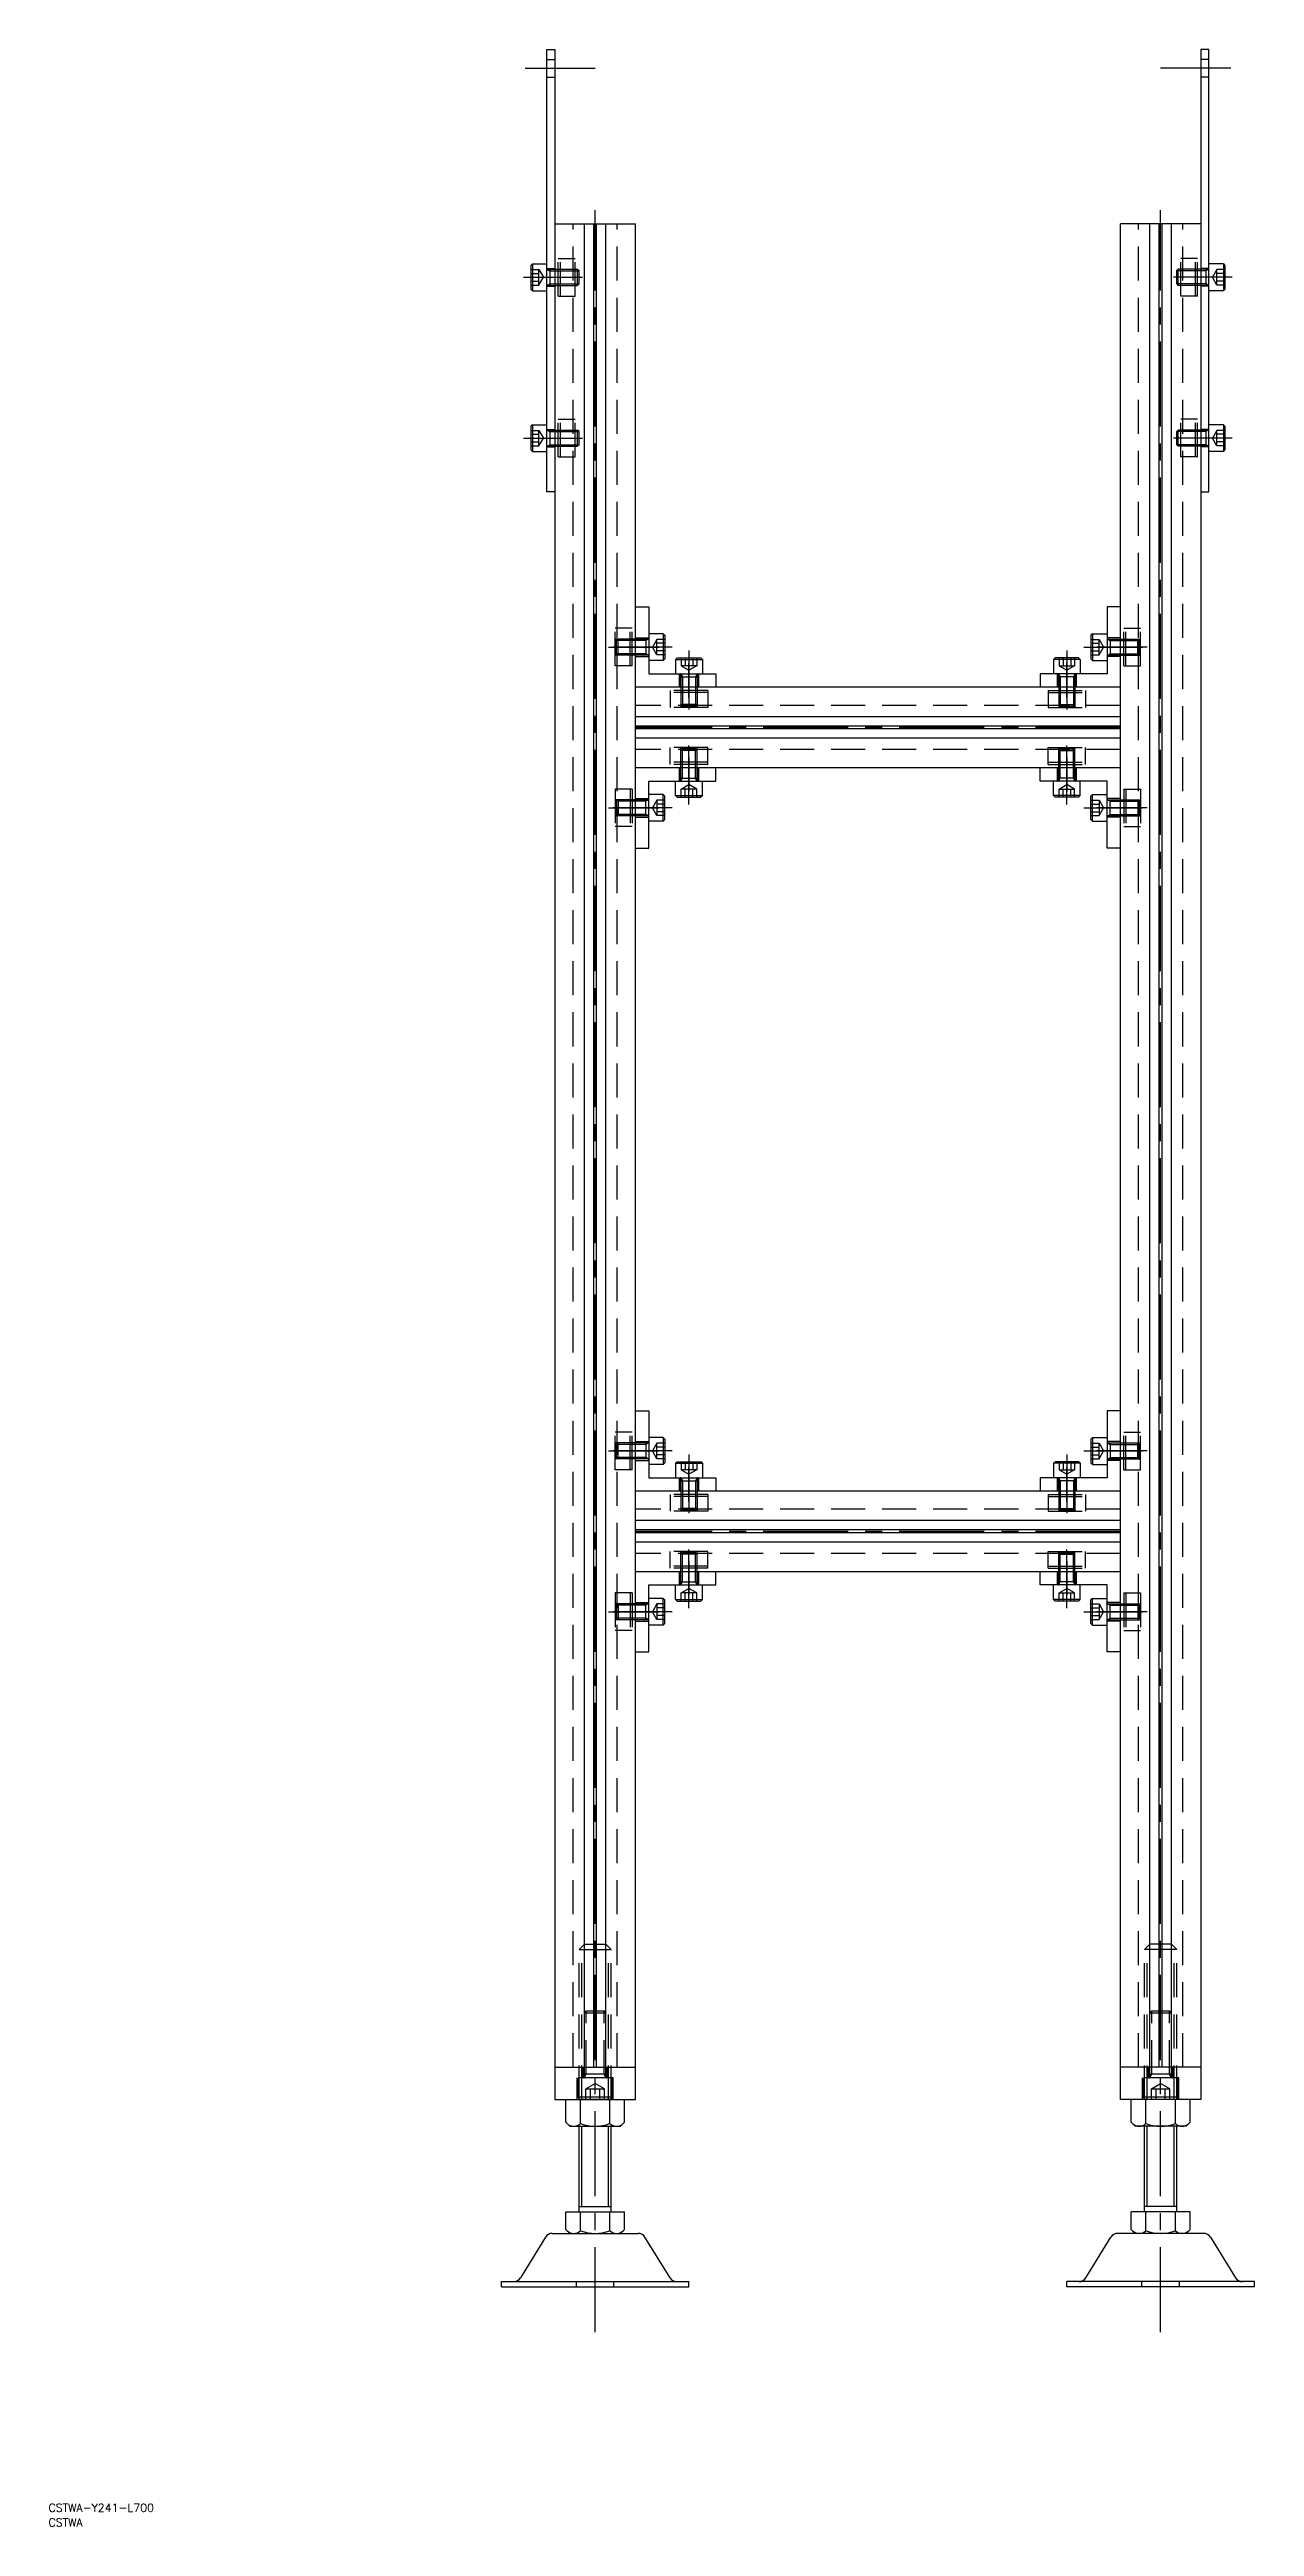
# Model space of a CAD drawing. Extents: x -204 to 907, y -89 to 1135.
# Drawn here: x -204 to 246, y -89 to 835 of the extents above; entities that cross this region are included whole.
import ezdxf

# ---------------------------------------------------------------- set-up
doc = ezdxf.new("R2010")
doc.units = 0
doc.linetypes.add('CENTER', pattern=[50.8, 31.75, -6.35, 6.35, -6.35])
doc.linetypes.add('DASHED', pattern=[19.05, 12.7, -6.35])
doc.layers.get('0').update_dxf_attribs({"linetype": 'CONTINUOUS'})
doc.layers.add('CENTER', color=1, linetype='CENTER')
doc.styles.get("Standard").update_dxf_attribs({"font": 'txt.shx', "height": 3, "bigfont": 'bigfont.shx'})

# ---------------------------------------------------------------- blocks, each defined once
blk = doc.blocks.new('*U2')
at = {"color": 7, "linetype": 'CONTINUOUS'}
blk.add_text('CSTWA-Y241-L700', height=3, dxfattribs=at).set_placement((-203.99, -83.89))
blk = doc.blocks.new('*U3')
at = {"color": 7, "linetype": 'CONTINUOUS'}
blk.add_text('CSTWA', height=3, dxfattribs=at).set_placement((-203.99, -89.37))

msp = doc.modelspace()

# ---------------------------------------------------------------- linework, layer by layer
at = {"color": 7, "linetype": 'CONTINUOUS'}
for p, q in [((-18, 670), (-18, 835)), ((-18, 835), (-15, 835)), ((-15, 835), (-15, 70)), ((226, 835), (226, 70)), ((229, 835), (226, 835)), ((229, 670), (229, 835)), ((-15, 770), (15, 770)), ((-4, 82), (-4, 770)), ((-0.52, 82), (-0.52, 770)), ((0.52, 82), (0.52, 770)), ((4, 82), (4, 770)), ((15, 70), (15, 770)), ((226, 770), (196, 770)), ((196, 70), (196, 770)), ((207, 82), (207, 770)), ((210.48, 82), (210.48, 770)), ((211.52, 82), (211.52, 770)), ((215, 82), (215, 770)), ((-23.4, 755), (-24, 754.4)), ((-24, 754.4), (-24, 745.6)), ((-23.4, 755), (-23.4, 745)), ((-23.4, 755), (-18, 755)), ((234.4, 755), (229, 755)), ((234.4, 755), (234.4, 745)), ((234.4, 755), (235, 754.4)), ((235, 754.4), (235, 745.6)), ((-23.4, 745), (-24, 745.6)), ((-23.4, 745), (-18, 745)), ((234.4, 745), (229, 745)), ((234.4, 745), (235, 745.6)), ((-23.4, 695), (-24, 694.4)), ((-24, 694.4), (-24, 685.6)), ((-23.4, 695), (-23.4, 685)), ((-23.4, 695), (-18, 695)), ((234.4, 695), (229, 695)), ((234.4, 695), (234.4, 685)), ((234.4, 695), (235, 694.4)), ((235, 694.4), (235, 685.6)), ((-23.4, 685), (-24, 685.6)), ((-23.4, 685), (-18, 685)), ((234.4, 685), (229, 685)), ((234.4, 685), (235, 685.6)), ((-15, 670), (-18, 670)), ((226, 670), (229, 670)), ((15, 627), (20, 627)), ((20, 627), (20, 602)), ((191, 627), (191, 602)), ((196, 627), (191, 627)), ((25.4, 617), (20, 617)), ((25.4, 617), (25.4, 607)), ((25.4, 617), (26, 616.4)), ((26, 616.4), (26, 607.6)), ((185.6, 617), (185, 616.4)), ((185, 616.4), (185, 607.6)), ((185.6, 617), (185.6, 607)), ((185.6, 617), (191, 617)), ((25.4, 607), (20, 607)), ((20, 602), (45, 602)), ((25.4, 607), (26, 607.6)), ((30, 607.4), (30.6, 608)), ((30, 607.4), (40, 607.4)), ((30, 607.4), (30, 602)), ((30.6, 608), (39.4, 608)), ((40, 607.4), (39.4, 608)), ((40, 607.4), (40, 602)), ((45, 602), (45, 597)), ((191, 602), (166, 602)), ((166, 602), (166, 597)), ((171, 607.4), (171.6, 608)), ((181, 607.4), (171, 607.4)), ((171, 607.4), (171, 602)), ((180.4, 608), (171.6, 608)), ((181, 607.4), (180.4, 608)), ((181, 607.4), (181, 602)), ((185.6, 607), (185, 607.6)), ((185.6, 607), (191, 607)), ((196, 597), (15, 597)), ((196, 586), (15, 586)), ((196, 582.52), (15, 582.52)), ((196, 581.48), (15, 581.48)), ((196, 578), (15, 578)), ((15, 567), (196, 567)), ((45, 562), (45, 567)), ((166, 562), (166, 567)), ((20, 537), (20, 562)), ((20, 562), (45, 562)), ((25.4, 557), (20, 557)), ((25.4, 547), (25.4, 557)), ((25.4, 557), (26, 556.4)), ((26, 547.6), (26, 556.4)), ((30, 556.6), (30, 562)), ((30, 556.6), (40, 556.6)), ((30, 556.6), (30.6, 556)), ((30.6, 556), (39.4, 556)), ((40, 556.6), (39.4, 556)), ((40, 556.6), (40, 562)), ((191, 562), (166, 562)), ((171, 556.6), (171, 562)), ((181, 556.6), (171, 556.6)), ((171, 556.6), (171.6, 556)), ((180.4, 556), (171.6, 556)), ((181, 556.6), (180.4, 556)), ((181, 556.6), (181, 562)), ((185.6, 557), (185, 556.4)), ((185, 547.6), (185, 556.4)), ((185.6, 547), (185.6, 557)), ((185.6, 557), (191, 557)), ((191, 537), (191, 562)), ((25.4, 547), (20, 547)), ((25.4, 547), (26, 547.6)), ((185.6, 547), (185, 547.6)), ((185.6, 547), (191, 547)), ((15, 537), (20, 537)), ((196, 537), (191, 537)), ((15, 327), (20, 327)), ((20, 327), (20, 302)), ((191, 327), (191, 302)), ((196, 327), (191, 327)), ((25.4, 317), (20, 317)), ((25.4, 317), (25.4, 307)), ((25.4, 317), (26, 316.4)), ((26, 316.4), (26, 307.6)), ((185.6, 317), (185, 316.4)), ((185, 316.4), (185, 307.6)), ((185.6, 317), (185.6, 307)), ((185.6, 317), (191, 317)), ((25.4, 307), (20, 307)), ((25.4, 307), (26, 307.6)), ((30, 307.4), (30.6, 308)), ((30, 307.4), (40, 307.4)), ((30, 307.4), (30, 302)), ((30.6, 308), (39.4, 308)), ((40, 307.4), (39.4, 308)), ((40, 307.4), (40, 302)), ((171, 307.4), (171.6, 308)), ((181, 307.4), (171, 307.4)), ((171, 307.4), (171, 302)), ((180.4, 308), (171.6, 308)), ((181, 307.4), (180.4, 308)), ((181, 307.4), (181, 302)), ((185.6, 307), (185, 307.6)), ((185.6, 307), (191, 307)), ((196, 297), (15, 297)), ((20, 302), (45, 302)), ((45, 302), (45, 297)), ((191, 302), (166, 302)), ((166, 302), (166, 297)), ((196, 286), (15, 286)), ((196, 282.52), (15, 282.52)), ((196, 281.48), (15, 281.48)), ((196, 278), (15, 278)), ((15, 267), (196, 267)), ((20, 237), (20, 262)), ((20, 262), (45, 262)), ((30, 256.6), (30, 262)), ((40, 256.6), (40, 262)), ((45, 262), (45, 267)), ((166, 262), (166, 267)), ((191, 262), (166, 262)), ((171, 256.6), (171, 262)), ((181, 256.6), (181, 262)), ((191, 237), (191, 262)), ((25.4, 257), (20, 257)), ((25.4, 247), (25.4, 257)), ((25.4, 257), (26, 256.4)), ((26, 247.6), (26, 256.4)), ((30, 256.6), (40, 256.6)), ((30, 256.6), (30.6, 256)), ((30.6, 256), (39.4, 256)), ((40, 256.6), (39.4, 256)), ((181, 256.6), (171, 256.6)), ((171, 256.6), (171.6, 256)), ((180.4, 256), (171.6, 256)), ((181, 256.6), (180.4, 256)), ((185.6, 257), (185, 256.4)), ((185, 247.6), (185, 256.4)), ((185.6, 247), (185.6, 257)), ((185.6, 257), (191, 257)), ((25.4, 247), (20, 247)), ((25.4, 247), (26, 247.6)), ((185.6, 247), (185, 247.6)), ((185.6, 247), (191, 247)), ((15, 237), (20, 237)), ((196, 237), (191, 237)), ((-15, 82), (15, 82)), ((226, 82), (196, 82)), ((-15, 70), (15, 70)), ((-10.97, 61.5), (-10.97, 70)), ((-10.97, 70), (10.97, 70)), ((-5.48, 61), (-5.48, 70)), ((5.48, 61), (5.48, 70)), ((10.97, 61.5), (10.97, 70)), ((226, 70), (196, 70)), ((200.03, 61.5), (200.03, 70)), ((221.97, 70), (200.03, 70)), ((205.52, 61), (205.52, 70)), ((216.48, 61), (216.48, 70)), ((221.97, 61.5), (221.97, 70)), ((-10.97, 61.5), (-9.47, 60)), ((-9.47, 60), (9.47, 60)), ((-6, 28), (-6, 60)), ((6, 28), (6, 60)), ((10.97, 61.5), (9.47, 60)), ((200.03, 61.5), (201.53, 60)), ((220.47, 60), (201.53, 60)), ((205, 28), (205, 60)), ((217, 28), (217, 60)), ((221.97, 61.5), (220.47, 60)), ((-10.97, 28), (10.97, 28)), ((-10.97, 21.5), (-10.97, 28)), ((-6, 30), (6, 30)), ((-5.48, 21), (-5.48, 28)), ((5.48, 21), (5.48, 28)), ((10.97, 21.5), (10.97, 28)), ((221.97, 28), (200.03, 28)), ((200.03, 21.5), (200.03, 28)), ((217, 30), (205, 30)), ((205.52, 21), (205.52, 28)), ((216.48, 21), (216.48, 28)), ((221.97, 21.5), (221.97, 28)), ((-18.57, 18.58), (-27.93, 3.42)), ((-16.02, 20), (16.02, 20)), ((-10.97, 21.5), (-9.47, 20)), ((10.97, 21.5), (9.47, 20)), ((27.93, 3.42), (18.57, 18.58)), ((183.07, 3.42), (192.43, 18.58)), ((227.02, 20), (194.98, 20)), ((200.03, 21.5), (201.53, 20)), ((221.97, 21.5), (220.47, 20)), ((229.57, 18.58), (238.93, 3.42)), ((-35, 2), (35, 2)), ((-35, 0), (-35, 2)), ((-35, 0), (35, 0)), ((-25, 2), (-25, 2)), ((35, 0), (35, 2)), ((246, 2), (176, 2)), ((176, 0), (176, 2)), ((246, 0), (176, 0)), ((236, 2), (236, 2)), ((246, 0), (246, 2))]:
    msp.add_line(p, q, dxfattribs=at)
at = {"color": 3, "linetype": 'DASHED'}
for p, q in [((-18, 831.25), (-15, 831.25)), ((-18, 824.75), (-15, 824.75)), ((229, 831.25), (226, 831.25)), ((229, 824.75), (226, 824.75)), ((-8.25, 82), (-8.25, 770)), ((8.25, 82), (8.25, 770)), ((202.75, 82), (202.75, 770)), ((219.25, 82), (219.25, 770)), ((-24, 752.89), (-21, 752.89)), ((-24, 751.44), (-21, 751.44)), ((-21, 752.89), (-19.33, 750)), ((-21, 747.11), (-21, 752.89)), ((-21, 747.11), (-19.33, 750)), ((-18, 753.25), (-15, 753.25)), ((-17.87, 753.03), (-16.88, 752.46)), ((-17.75, 753), (-6.54, 753)), ((-16.88, 753), (-16.88, 747)), ((-16.88, 752.46), (-6, 752.46)), ((-13.8, 757), (-7.5, 757)), ((-13.8, 743), (-13.8, 757)), ((-13, 743), (-13, 757)), ((-7.5, 743), (-7.5, 757)), ((-6.54, 747), (-6.54, 753)), ((-6, 752.46), (-6.54, 753)), ((-6, 747.54), (-6, 752.46)), ((217, 752.46), (217.54, 753)), ((227.88, 752.46), (217, 752.46)), ((217, 747.54), (217, 752.46)), ((217.54, 747), (217.54, 753)), ((228.75, 753), (217.54, 753)), ((224.8, 757), (218.5, 757)), ((218.5, 743), (218.5, 757)), ((224, 743), (224, 757)), ((224.8, 743), (224.8, 757)), ((229, 753.25), (226, 753.25)), ((228.88, 753.03), (227.88, 752.46)), ((227.88, 753), (227.88, 747)), ((232, 752.89), (230.33, 750)), ((232, 747.11), (230.33, 750)), ((235, 752.89), (232, 752.89)), ((232, 747.11), (232, 752.89)), ((235, 751.44), (232, 751.44)), ((-24, 748.56), (-21, 748.56)), ((-24, 747.11), (-21, 747.11)), ((-18, 746.75), (-15, 746.75)), ((-17.87, 746.97), (-16.88, 747.54)), ((-17.75, 747), (-6.54, 747)), ((-16.88, 747.54), (-6, 747.54)), ((-13.8, 743), (-7.5, 743)), ((-6, 747.54), (-6.54, 747)), ((227.88, 747.54), (217, 747.54)), ((217, 747.54), (217.54, 747)), ((228.75, 747), (217.54, 747)), ((224.8, 743), (218.5, 743)), ((229, 746.75), (226, 746.75)), ((228.88, 746.97), (227.88, 747.54)), ((235, 748.56), (232, 748.56)), ((235, 747.11), (232, 747.11)), ((-13.8, 697), (-7.5, 697)), ((-13.8, 683), (-13.8, 697)), ((-13, 683), (-13, 697)), ((-7.5, 683), (-7.5, 697)), ((224.8, 697), (218.5, 697)), ((218.5, 683), (218.5, 697)), ((224, 683), (224, 697)), ((224.8, 683), (224.8, 697)), ((-24, 692.89), (-21, 692.89)), ((-24, 691.44), (-21, 691.44)), ((-24, 688.56), (-21, 688.56)), ((-24, 687.11), (-21, 687.11)), ((-21, 692.89), (-19.33, 690)), ((-21, 687.11), (-21, 692.89)), ((-21, 687.11), (-19.33, 690)), ((-18, 693.25), (-15, 693.25)), ((-18, 686.75), (-15, 686.75)), ((-17.87, 693.03), (-16.88, 692.46)), ((-17.87, 686.97), (-16.88, 687.54)), ((-17.75, 693), (-6.54, 693)), ((-17.75, 687), (-6.54, 687)), ((-16.88, 693), (-16.88, 687)), ((-16.88, 692.46), (-6, 692.46)), ((-16.88, 687.54), (-6, 687.54)), ((-6.54, 687), (-6.54, 693)), ((-6, 692.46), (-6.54, 693)), ((-6, 687.54), (-6.54, 687)), ((-6, 687.54), (-6, 692.46)), ((217, 692.46), (217.54, 693)), ((227.88, 692.46), (217, 692.46)), ((217, 687.54), (217, 692.46)), ((227.88, 687.54), (217, 687.54)), ((217, 687.54), (217.54, 687)), ((217.54, 687), (217.54, 693)), ((228.75, 693), (217.54, 693)), ((228.75, 687), (217.54, 687)), ((229, 693.25), (226, 693.25)), ((229, 686.75), (226, 686.75)), ((228.88, 693.03), (227.88, 692.46)), ((227.88, 693), (227.88, 687)), ((228.88, 686.97), (227.88, 687.54)), ((232, 692.89), (230.33, 690)), ((232, 687.11), (230.33, 690)), ((235, 692.89), (232, 692.89)), ((232, 687.11), (232, 692.89)), ((235, 691.44), (232, 691.44)), ((235, 688.56), (232, 688.56)), ((235, 687.11), (232, 687.11)), ((-13.8, 683), (-7.5, 683)), ((224.8, 683), (218.5, 683)), ((13.8, 619), (7.5, 619)), ((7.5, 605), (7.5, 619)), ((19.75, 615), (7.5, 615)), ((18.88, 614.46), (7.5, 614.46)), ((8, 614.46), (8.54, 615)), ((8, 609.54), (8, 614.46)), ((8.54, 609), (8.54, 615)), ((13, 605), (13, 619)), ((13.8, 605), (13.8, 619)), ((15, 615.5), (20, 615.5)), ((19.88, 615.03), (18.88, 614.46)), ((18.88, 615), (18.88, 609)), ((23, 614.89), (21.33, 612)), ((23, 609.11), (21.33, 612)), ((26, 614.89), (23, 614.89)), ((23, 609.11), (23, 614.89)), ((26, 613.44), (23, 613.44)), ((26, 610.56), (23, 610.56)), ((185, 614.89), (188, 614.89)), ((185, 613.44), (188, 613.44)), ((185, 610.56), (188, 610.56)), ((188, 614.89), (189.67, 612)), ((188, 609.11), (188, 614.89)), ((188, 609.11), (189.67, 612)), ((196, 615.5), (191, 615.5)), ((191.13, 615.03), (192.12, 614.46)), ((191.25, 615), (203.5, 615)), ((192.12, 615), (192.12, 609)), ((192.12, 614.46), (203.5, 614.46)), ((197.2, 619), (203.5, 619)), ((197.2, 605), (197.2, 619)), ((198, 605), (198, 619)), ((202.46, 609), (202.46, 615)), ((203, 614.46), (202.46, 615)), ((203, 609.54), (203, 614.46)), ((203.5, 605), (203.5, 619)), ((18.88, 609.54), (7.5, 609.54)), ((19.75, 609), (7.5, 609)), ((13.8, 605), (7.5, 605)), ((8, 609.54), (8.54, 609)), ((15, 608.5), (20, 608.5)), ((19.88, 608.97), (18.88, 609.54)), ((26, 609.11), (23, 609.11)), ((31.5, 602), (31.5, 597)), ((31.5, 597), (31.5, 602)), ((31.97, 601.88), (32.54, 600.88)), ((32, 601.75), (32, 589.5)), ((32, 600.88), (38, 600.88)), ((32.11, 608), (32.11, 605)), ((32.11, 605), (35, 603.33)), ((37.89, 605), (32.11, 605)), ((32.54, 600.88), (32.54, 589.5)), ((33.56, 608), (33.56, 605)), ((37.89, 605), (35, 603.33)), ((36.44, 608), (36.44, 605)), ((38.03, 601.88), (37.46, 600.88)), ((37.46, 600.88), (37.46, 589.5)), ((37.89, 608), (37.89, 605)), ((38, 601.75), (38, 589.5)), ((38.5, 602), (38.5, 597)), ((38.5, 597), (38.5, 602)), ((172.5, 602), (172.5, 597)), ((172.5, 597), (172.5, 602)), ((172.97, 601.88), (173.54, 600.88)), ((173, 601.75), (173, 589.5)), ((179, 600.88), (173, 600.88)), ((173.11, 608), (173.11, 605)), ((173.11, 605), (176, 603.33)), ((173.11, 605), (178.89, 605)), ((173.54, 600.88), (173.54, 589.5)), ((174.56, 608), (174.56, 605)), ((178.89, 605), (176, 603.33)), ((177.44, 608), (177.44, 605)), ((179.03, 601.88), (178.46, 600.88)), ((178.46, 600.88), (178.46, 589.5)), ((178.89, 608), (178.89, 605)), ((179, 601.75), (179, 589.5)), ((179.5, 602), (179.5, 597)), ((179.5, 597), (179.5, 602)), ((185, 609.11), (188, 609.11)), ((196, 608.5), (191, 608.5)), ((191.13, 608.97), (192.12, 609.54)), ((191.25, 609), (203.5, 609)), ((192.12, 609.54), (203.5, 609.54)), ((197.2, 605), (203.5, 605)), ((203, 609.54), (202.46, 609)), ((28, 595.8), (28, 589.5)), ((42, 595.8), (28, 595.8)), ((42, 595), (28, 595)), ((42, 595.8), (42, 589.5)), ((169, 595.8), (169, 589.5)), ((169, 595.8), (183, 595.8)), ((169, 595), (183, 595)), ((183, 595.8), (183, 589.5)), ((196, 590.25), (15, 590.25)), ((42, 589.5), (28, 589.5)), ((38, 590.54), (32, 590.54)), ((32.54, 590), (32, 590.54)), ((37.46, 590), (32.54, 590)), ((37.46, 590), (38, 590.54)), ((169, 589.5), (183, 589.5)), ((173, 590.54), (179, 590.54)), ((173.54, 590), (173, 590.54)), ((173.54, 590), (178.46, 590)), ((178.46, 590), (179, 590.54)), ((196, 573.75), (15, 573.75)), ((28, 568.2), (28, 574.5)), ((42, 574.5), (28, 574.5)), ((32, 562.25), (32, 574.5)), ((32.54, 574), (32, 573.46)), ((38, 573.46), (32, 573.46)), ((32.54, 563.12), (32.54, 574.5)), ((37.46, 574), (32.54, 574)), ((37.46, 563.12), (37.46, 574.5)), ((37.46, 574), (38, 573.46)), ((38, 562.25), (38, 574.5)), ((42, 568.2), (42, 574.5)), ((169, 568.2), (169, 574.5)), ((169, 574.5), (183, 574.5)), ((173, 562.25), (173, 574.5)), ((173.54, 574), (173, 573.46)), ((173, 573.46), (179, 573.46)), ((173.54, 563.12), (173.54, 574.5)), ((173.54, 574), (178.46, 574)), ((178.46, 563.12), (178.46, 574.5)), ((178.46, 574), (179, 573.46)), ((179, 562.25), (179, 574.5)), ((183, 568.2), (183, 574.5)), ((42, 569), (28, 569)), ((42, 568.2), (28, 568.2)), ((31.5, 562), (31.5, 567)), ((31.5, 567), (31.5, 562)), ((38.5, 562), (38.5, 567)), ((38.5, 567), (38.5, 562)), ((169, 569), (183, 569)), ((169, 568.2), (183, 568.2)), ((172.5, 562), (172.5, 567)), ((172.5, 567), (172.5, 562)), ((179.5, 562), (179.5, 567)), ((179.5, 567), (179.5, 562)), ((13.8, 559), (7.5, 559)), ((7.5, 559), (7.5, 545)), ((19.75, 555), (7.5, 555)), ((8, 554.46), (8.54, 555)), ((8.54, 555), (8.54, 549)), ((13, 559), (13, 545)), ((13.8, 559), (13.8, 545)), ((15, 555.5), (20, 555.5)), ((19.88, 555.03), (18.88, 554.46)), ((18.88, 549), (18.88, 555)), ((23, 554.89), (21.33, 552)), ((26, 554.89), (23, 554.89)), ((23, 554.89), (23, 549.11)), ((31.97, 562.12), (32.54, 563.12)), ((32, 563.12), (38, 563.12)), ((32.11, 559), (35, 560.67)), ((32.11, 556), (32.11, 559)), ((37.89, 559), (32.11, 559)), ((33.56, 556), (33.56, 559)), ((37.89, 559), (35, 560.67)), ((36.44, 556), (36.44, 559)), ((38.03, 562.12), (37.46, 563.12)), ((37.89, 556), (37.89, 559)), ((172.97, 562.12), (173.54, 563.12)), ((179, 563.12), (173, 563.12)), ((173.11, 559), (176, 560.67)), ((173.11, 556), (173.11, 559)), ((173.11, 559), (178.89, 559)), ((174.56, 556), (174.56, 559)), ((178.89, 559), (176, 560.67)), ((177.44, 556), (177.44, 559)), ((179.03, 562.12), (178.46, 563.12)), ((178.89, 556), (178.89, 559)), ((185, 554.89), (188, 554.89)), ((188, 554.89), (189.67, 552)), ((188, 554.89), (188, 549.11)), ((196, 555.5), (191, 555.5)), ((191.13, 555.03), (192.12, 554.46)), ((191.25, 555), (203.5, 555)), ((192.12, 549), (192.12, 555)), ((197.2, 559), (203.5, 559)), ((197.2, 559), (197.2, 545)), ((198, 559), (198, 545)), ((202.46, 555), (202.46, 549)), ((203, 554.46), (202.46, 555)), ((203.5, 559), (203.5, 545)), ((18.88, 554.46), (7.5, 554.46)), ((18.88, 549.54), (7.5, 549.54)), ((19.75, 549), (7.5, 549)), ((8, 554.46), (8, 549.54)), ((8, 549.54), (8.54, 549)), ((15, 548.5), (20, 548.5)), ((19.88, 548.97), (18.88, 549.54)), ((23, 549.11), (21.33, 552)), ((26, 553.44), (23, 553.44)), ((26, 550.56), (23, 550.56)), ((26, 549.11), (23, 549.11)), ((185, 553.44), (188, 553.44)), ((185, 550.56), (188, 550.56)), ((185, 549.11), (188, 549.11)), ((188, 549.11), (189.67, 552)), ((196, 548.5), (191, 548.5)), ((191.13, 548.97), (192.12, 549.54)), ((191.25, 549), (203.5, 549)), ((192.12, 554.46), (203.5, 554.46)), ((192.12, 549.54), (203.5, 549.54)), ((203, 549.54), (202.46, 549)), ((203, 554.46), (203, 549.54)), ((13.8, 545), (7.5, 545)), ((197.2, 545), (203.5, 545)), ((13.8, 319), (7.5, 319)), ((7.5, 305), (7.5, 319)), ((19.75, 315), (7.5, 315)), ((18.88, 314.46), (7.5, 314.46)), ((8, 314.46), (8.54, 315)), ((8, 309.54), (8, 314.46)), ((8.54, 309), (8.54, 315)), ((13, 305), (13, 319)), ((13.8, 305), (13.8, 319)), ((15, 315.5), (20, 315.5)), ((19.88, 315.03), (18.88, 314.46)), ((18.88, 315), (18.88, 309)), ((23, 314.89), (21.33, 312)), ((26, 314.89), (23, 314.89)), ((23, 309.11), (23, 314.89)), ((185, 314.89), (188, 314.89)), ((188, 314.89), (189.67, 312)), ((188, 309.11), (188, 314.89)), ((196, 315.5), (191, 315.5)), ((191.13, 315.03), (192.12, 314.46)), ((191.25, 315), (203.5, 315)), ((192.12, 315), (192.12, 309)), ((192.12, 314.46), (203.5, 314.46)), ((197.2, 319), (203.5, 319)), ((197.2, 305), (197.2, 319)), ((198, 305), (198, 319)), ((202.46, 309), (202.46, 315)), ((203, 314.46), (202.46, 315)), ((203, 309.54), (203, 314.46)), ((203.5, 305), (203.5, 319)), ((18.88, 309.54), (7.5, 309.54)), ((19.75, 309), (7.5, 309)), ((8, 309.54), (8.54, 309)), ((15, 308.5), (20, 308.5)), ((19.88, 308.97), (18.88, 309.54)), ((23, 309.11), (21.33, 312)), ((26, 313.44), (23, 313.44)), ((26, 310.56), (23, 310.56)), ((26, 309.11), (23, 309.11)), ((32.11, 308), (32.11, 305)), ((33.56, 308), (33.56, 305)), ((36.44, 308), (36.44, 305)), ((37.89, 308), (37.89, 305)), ((173.11, 308), (173.11, 305)), ((174.56, 308), (174.56, 305)), ((177.44, 308), (177.44, 305)), ((178.89, 308), (178.89, 305)), ((185, 313.44), (188, 313.44)), ((185, 310.56), (188, 310.56)), ((185, 309.11), (188, 309.11)), ((188, 309.11), (189.67, 312)), ((196, 308.5), (191, 308.5)), ((191.13, 308.97), (192.12, 309.54)), ((191.25, 309), (203.5, 309)), ((192.12, 309.54), (203.5, 309.54)), ((203, 309.54), (202.46, 309)), ((13.8, 305), (7.5, 305)), ((28, 295.8), (28, 289.5)), ((42, 295.8), (28, 295.8)), ((31.5, 302), (31.5, 297)), ((31.5, 297), (31.5, 302)), ((31.97, 301.88), (32.54, 300.88)), ((32, 301.75), (32, 289.5)), ((32, 300.88), (38, 300.88)), ((32.11, 305), (35, 303.33)), ((37.89, 305), (32.11, 305)), ((32.54, 300.88), (32.54, 289.5)), ((37.89, 305), (35, 303.33)), ((38.03, 301.88), (37.46, 300.88)), ((37.46, 300.88), (37.46, 289.5)), ((38, 301.75), (38, 289.5)), ((38.5, 302), (38.5, 297)), ((38.5, 297), (38.5, 302)), ((42, 295.8), (42, 289.5)), ((169, 295.8), (169, 289.5)), ((169, 295.8), (183, 295.8)), ((172.5, 302), (172.5, 297)), ((172.5, 297), (172.5, 302)), ((172.97, 301.88), (173.54, 300.88)), ((173, 301.75), (173, 289.5)), ((179, 300.88), (173, 300.88)), ((173.11, 305), (176, 303.33)), ((173.11, 305), (178.89, 305)), ((173.54, 300.88), (173.54, 289.5)), ((178.89, 305), (176, 303.33)), ((179.03, 301.88), (178.46, 300.88)), ((178.46, 300.88), (178.46, 289.5)), ((179, 301.75), (179, 289.5)), ((179.5, 302), (179.5, 297)), ((179.5, 297), (179.5, 302)), ((183, 295.8), (183, 289.5)), ((197.2, 305), (203.5, 305)), ((196, 290.25), (15, 290.25)), ((42, 295), (28, 295)), ((42, 289.5), (28, 289.5)), ((38, 290.54), (32, 290.54)), ((32.54, 290), (32, 290.54)), ((37.46, 290), (32.54, 290)), ((37.46, 290), (38, 290.54)), ((169, 295), (183, 295)), ((169, 289.5), (183, 289.5)), ((173, 290.54), (179, 290.54)), ((173.54, 290), (173, 290.54)), ((173.54, 290), (178.46, 290)), ((178.46, 290), (179, 290.54)), ((196, 273.75), (15, 273.75)), ((28, 268.2), (28, 274.5)), ((42, 274.5), (28, 274.5)), ((42, 269), (28, 269)), ((42, 268.2), (28, 268.2)), ((32, 262.25), (32, 274.5)), ((32.54, 274), (32, 273.46)), ((38, 273.46), (32, 273.46)), ((32.54, 263.12), (32.54, 274.5)), ((37.46, 274), (32.54, 274)), ((37.46, 263.12), (37.46, 274.5)), ((37.46, 274), (38, 273.46)), ((38, 262.25), (38, 274.5)), ((42, 268.2), (42, 274.5)), ((169, 268.2), (169, 274.5)), ((169, 274.5), (183, 274.5)), ((169, 269), (183, 269)), ((169, 268.2), (183, 268.2)), ((173, 262.25), (173, 274.5)), ((173.54, 274), (173, 273.46)), ((173, 273.46), (179, 273.46)), ((173.54, 263.12), (173.54, 274.5)), ((173.54, 274), (178.46, 274)), ((178.46, 263.12), (178.46, 274.5)), ((178.46, 274), (179, 273.46)), ((179, 262.25), (179, 274.5)), ((183, 268.2), (183, 274.5)), ((13.8, 259), (7.5, 259)), ((7.5, 259), (7.5, 245)), ((13, 259), (13, 245)), ((13.8, 259), (13.8, 245)), ((31.5, 262), (31.5, 267)), ((31.5, 267), (31.5, 262)), ((31.97, 262.12), (32.54, 263.12)), ((32, 263.12), (38, 263.12)), ((32.11, 259), (35, 260.67)), ((32.11, 256), (32.11, 259)), ((37.89, 259), (32.11, 259)), ((33.56, 256), (33.56, 259)), ((37.89, 259), (35, 260.67)), ((36.44, 256), (36.44, 259)), ((38.03, 262.12), (37.46, 263.12)), ((37.89, 256), (37.89, 259)), ((38.5, 262), (38.5, 267)), ((38.5, 267), (38.5, 262)), ((172.5, 262), (172.5, 267)), ((172.5, 267), (172.5, 262)), ((172.97, 262.12), (173.54, 263.12)), ((179, 263.12), (173, 263.12)), ((173.11, 259), (176, 260.67)), ((173.11, 256), (173.11, 259)), ((173.11, 259), (178.89, 259)), ((174.56, 256), (174.56, 259)), ((178.89, 259), (176, 260.67)), ((177.44, 256), (177.44, 259)), ((179.03, 262.12), (178.46, 263.12)), ((178.89, 256), (178.89, 259)), ((179.5, 262), (179.5, 267)), ((179.5, 267), (179.5, 262)), ((197.2, 259), (203.5, 259)), ((197.2, 259), (197.2, 245)), ((198, 259), (198, 245)), ((203.5, 259), (203.5, 245)), ((19.75, 255), (7.5, 255)), ((18.88, 254.46), (7.5, 254.46)), ((8, 254.46), (8.54, 255)), ((8, 254.46), (8, 249.54)), ((8.54, 255), (8.54, 249)), ((15, 255.5), (20, 255.5)), ((19.88, 255.03), (18.88, 254.46)), ((18.88, 249), (18.88, 255)), ((23, 254.89), (21.33, 252)), ((23, 249.11), (21.33, 252)), ((26, 254.89), (23, 254.89)), ((23, 254.89), (23, 249.11)), ((26, 253.44), (23, 253.44)), ((26, 250.56), (23, 250.56)), ((185, 254.89), (188, 254.89)), ((185, 253.44), (188, 253.44)), ((185, 250.56), (188, 250.56)), ((188, 254.89), (189.67, 252)), ((188, 254.89), (188, 249.11)), ((188, 249.11), (189.67, 252)), ((196, 255.5), (191, 255.5)), ((191.13, 255.03), (192.12, 254.46)), ((191.25, 255), (203.5, 255)), ((192.12, 249), (192.12, 255)), ((192.12, 254.46), (203.5, 254.46)), ((202.46, 255), (202.46, 249)), ((203, 254.46), (202.46, 255)), ((203, 254.46), (203, 249.54)), ((18.88, 249.54), (7.5, 249.54)), ((19.75, 249), (7.5, 249)), ((13.8, 245), (7.5, 245)), ((8, 249.54), (8.54, 249)), ((15, 248.5), (20, 248.5)), ((19.88, 248.97), (18.88, 249.54)), ((26, 249.11), (23, 249.11)), ((185, 249.11), (188, 249.11)), ((196, 248.5), (191, 248.5)), ((191.13, 248.97), (192.12, 249.54)), ((191.25, 249), (203.5, 249)), ((192.12, 249.54), (203.5, 249.54)), ((197.2, 245), (203.5, 245)), ((203, 249.54), (202.46, 249)), ((-4, 128), (-6, 126)), ((-6, 70), (-6, 126)), ((-6, 126), (6, 126)), ((-5, 70), (-5, 127)), ((-4, 128), (4, 128)), ((6, 126), (4, 128)), ((5, 70), (5, 127)), ((6, 70), (6, 126)), ((205, 126), (207, 128)), ((205, 70), (205, 126)), ((217, 126), (205, 126)), ((206, 70), (206, 127)), ((215, 128), (207, 128)), ((215, 128), (217, 126)), ((216, 70), (216, 127)), ((217, 70), (217, 126)), ((-3.32, 103), (-4, 102.32)), ((-4, 102.32), (4, 102.32)), ((-4, 78.4), (-4, 102.32)), ((-3.32, 79.46), (-3.32, 103)), ((-3.32, 103), (3.32, 103)), ((3.32, 79.46), (3.32, 103)), ((3.32, 103), (4, 102.32)), ((4, 78.4), (4, 102.32)), ((207.68, 103), (207, 102.32)), ((207, 102.32), (215, 102.32)), ((207, 78.4), (207, 102.32)), ((207.68, 79.46), (207.68, 103)), ((207.68, 103), (214.32, 103)), ((214.32, 79.46), (214.32, 103)), ((214.32, 103), (215, 102.32)), ((215, 78.4), (215, 102.32)), ((6.75, 78), (-6.75, 78)), ((-6.75, 70), (-6.75, 78)), ((-6.5, 70.8), (-6.5, 78)), ((-4.5, 78), (-4.5, 82)), ((-4.05, 78.2), (-3.32, 79.46)), ((4, 79.46), (-4, 79.46)), ((-3.46, 74), (0, 76)), ((-3.46, 70), (-3.46, 74)), ((-3.46, 74), (3.46, 74)), ((-1.73, 70), (-1.73, 74)), ((3.46, 74), (0, 76)), ((1.73, 70), (1.73, 74)), ((4.05, 78.2), (3.32, 79.46)), ((3.46, 70), (3.46, 74)), ((4.5, 78), (4.5, 82)), ((6.5, 70.8), (6.5, 78)), ((6.75, 70), (6.75, 78)), ((217.75, 78), (204.25, 78)), ((204.25, 70), (204.25, 78)), ((204.5, 70.8), (204.5, 78)), ((206.5, 78), (206.5, 82)), ((206.95, 78.2), (207.68, 79.46)), ((215, 79.46), (207, 79.46)), ((207.54, 74), (211, 76)), ((207.54, 70), (207.54, 74)), ((207.54, 74), (214.46, 74)), ((209.27, 70), (209.27, 74)), ((214.46, 74), (211, 76)), ((212.73, 70), (212.73, 74)), ((215.05, 78.2), (214.32, 79.46)), ((214.46, 70), (214.46, 74)), ((215.5, 78), (215.5, 82)), ((217.5, 70.8), (217.5, 78)), ((217.75, 70), (217.75, 78)), ((-6.5, 70.8), (-5.7, 70)), ((-6.5, 70.8), (-5.7, 70)), ((6.5, 70.8), (-6.5, 70.8)), ((-6.5, 70.8), (-5.7, 70)), ((5.7, 70), (-5.7, 70)), ((6.5, 70.8), (5.7, 70)), ((204.5, 70.8), (205.3, 70)), ((204.5, 70.8), (205.3, 70)), ((217.5, 70.8), (204.5, 70.8)), ((204.5, 70.8), (205.3, 70)), ((216.7, 70), (205.3, 70)), ((217.5, 70.8), (216.7, 70)), ((-7, 0), (-7, 2)), ((7, 0), (7, 2)), ((204, 0), (204, 2)), ((218, 0), (218, 2))]:
    msp.add_line(p, q, dxfattribs=at)
at = {"color": 3, "linetype": 'CONTINUOUS'}
for p, q in [((-5, 30), (-5, 60)), ((5, 30), (5, 60)), ((206, 30), (206, 60)), ((216, 30), (216, 60))]:
    msp.add_line(p, q, dxfattribs=at)
at = {"color": 3, "linetype": 'DASHED'}
for centre, radius, start, end in [((-17.75, 753.25), 0.25, 180, 270), ((228.75, 753.25), 0.25, 270, 0), ((-17.75, 746.75), 0.25, 90, 180), ((228.75, 746.75), 0.25, 0, 90), ((-17.75, 693.25), 0.25, 180, 270), ((-17.75, 686.75), 0.25, 90, 180), ((228.75, 693.25), 0.25, 270, 0), ((228.75, 686.75), 0.25, 0, 90), ((19.75, 615.25), 0.25, 270, 0), ((191.25, 615.25), 0.25, 180, 270), ((19.75, 608.75), 0.25, 0, 90), ((31.75, 601.75), 0.25, 0, 90), ((38.25, 601.75), 0.25, 90, 180), ((172.75, 601.75), 0.25, 0, 90), ((179.25, 601.75), 0.25, 90, 180), ((191.25, 608.75), 0.25, 90, 180), ((19.75, 555.25), 0.25, 270, 0), ((31.75, 562.25), 0.25, 270, 0), ((38.25, 562.25), 0.25, 180, 270), ((172.75, 562.25), 0.25, 270, 0), ((179.25, 562.25), 0.25, 180, 270), ((191.25, 555.25), 0.25, 180, 270), ((19.75, 548.75), 0.25, 0, 90), ((191.25, 548.75), 0.25, 90, 180), ((19.75, 315.25), 0.25, 270, 0), ((191.25, 315.25), 0.25, 180, 270), ((19.75, 308.75), 0.25, 0, 90), ((191.25, 308.75), 0.25, 90, 180), ((31.75, 301.75), 0.25, 0, 90), ((38.25, 301.75), 0.25, 90, 180), ((172.75, 301.75), 0.25, 0, 90), ((179.25, 301.75), 0.25, 90, 180), ((31.75, 262.25), 0.25, 270, 0), ((38.25, 262.25), 0.25, 180, 270), ((172.75, 262.25), 0.25, 270, 0), ((179.25, 262.25), 0.25, 180, 270), ((19.75, 255.25), 0.25, 270, 0), ((191.25, 255.25), 0.25, 180, 270), ((19.75, 248.75), 0.25, 0, 90), ((191.25, 248.75), 0.25, 90, 180), ((-4.4, 78.4), 0.4, 270, 0), ((4.4, 78.4), 0.4, 180, 270), ((206.6, 78.4), 0.4, 270, 0), ((215.4, 78.4), 0.4, 180, 270)]:
    msp.add_arc(centre, radius, start, end, dxfattribs=at)
at = {"color": 7, "linetype": 'CONTINUOUS'}
for centre, radius, start, end in [((-7.98, 63.57), 3.58, 225.93201, 314.06799), ((0, 75.54), 15.54, 249.334, 290.66501), ((7.98, 63.57), 3.58, 225.93201, 314.06799), ((203.02, 63.57), 3.58, 225.93201, 314.06799), ((211, 75.54), 15.54, 249.33499, 290.666), ((218.98, 63.57), 3.58, 225.93201, 314.06799), ((-16.02, 17), 3, 90, 148.30834), ((-7.98, 23.57), 3.58, 225.93201, 314.06799), ((0, 35.54), 15.54, 249.334, 290.66501), ((7.98, 23.57), 3.58, 225.93201, 314.06799), ((16.02, 17), 3, 31.69166, 90), ((194.98, 17), 3, 90, 148.30834), ((203.02, 23.57), 3.58, 225.93201, 314.06799), ((211, 35.54), 15.54, 249.33499, 290.666), ((218.98, 23.57), 3.58, 225.93201, 314.06799), ((227.02, 17), 3, 31.69166, 90), ((-30.48, 5), 3, 270, 328.30834), ((30.48, 5), 3, 211.69166, 270), ((180.52, 5), 3, 270, 328.30834), ((241.48, 5), 3, 211.69166, 270)]:
    msp.add_arc(centre, radius, start, end, dxfattribs=at)
at = {"layer": 'CENTER', "color": 1, "linetype": 'CENTER'}
for p, q in [((-26.19, 828), (0, 828)), ((-26.19, 828), (0, 828)), ((237.19, 828), (211, 828)), ((237.19, 828), (211, 828)), ((0, -16.91), (0, 775)), ((211, -16.91), (211, 775)), ((-26.69, 750), (-4.76, 750)), ((237.69, 750), (215.76, 750)), ((-26.69, 690), (-4.76, 690)), ((237.69, 690), (215.76, 690)), ((5, 612), (16.3, 612)), ((28.69, 612), (6.76, 612)), ((11.15, 612), (23.85, 612)), ((35, 610.69), (35, 588.76)), ((176, 610.69), (176, 588.76)), ((182.31, 612), (204.24, 612)), ((199.85, 612), (187.15, 612)), ((206, 612), (194.7, 612)), ((35, 593.15), (35, 605.85)), ((35, 605.38), (35, 593.46)), ((176, 593.15), (176, 605.85)), ((176, 605.38), (176, 593.46)), ((196, 582), (15, 582)), ((35, 553.31), (35, 575.24)), ((176, 553.31), (176, 575.24)), ((35, 570.85), (35, 558.15)), ((35, 558.62), (35, 570.54)), ((176, 570.85), (176, 558.15)), ((176, 558.62), (176, 570.54)), ((5, 552), (16.3, 552)), ((28.69, 552), (6.76, 552)), ((11.15, 552), (23.85, 552)), ((182.31, 552), (204.24, 552)), ((199.85, 552), (187.15, 552)), ((206, 552), (194.7, 552)), ((5, 312), (16.3, 312)), ((28.69, 312), (6.76, 312)), ((11.15, 312), (23.85, 312)), ((35, 310.69), (35, 288.76)), ((35, 293.15), (35, 305.85)), ((35, 305.38), (35, 293.46)), ((176, 310.69), (176, 288.76)), ((176, 293.15), (176, 305.85)), ((176, 305.38), (176, 293.46)), ((182.31, 312), (204.24, 312)), ((199.85, 312), (187.15, 312)), ((206, 312), (194.7, 312)), ((196, 282), (15, 282)), ((35, 253.31), (35, 275.24)), ((35, 270.85), (35, 258.15)), ((35, 258.62), (35, 270.54)), ((176, 253.31), (176, 275.24)), ((176, 270.85), (176, 258.15)), ((176, 258.62), (176, 270.54)), ((5, 252), (16.3, 252)), ((28.69, 252), (6.76, 252)), ((11.15, 252), (23.85, 252)), ((182.31, 252), (204.24, 252)), ((199.85, 252), (187.15, 252)), ((206, 252), (194.7, 252))]:
    msp.add_line(p, q, dxfattribs=at)

# ---------------------------------------------------------------- block references
at = {"color": 7, "linetype": 'CONTINUOUS'}
for name in ['*U2', '*U3']:
    msp.add_blockref(name, (0, 0), dxfattribs=at)

doc.saveas('drawing.dxf')
